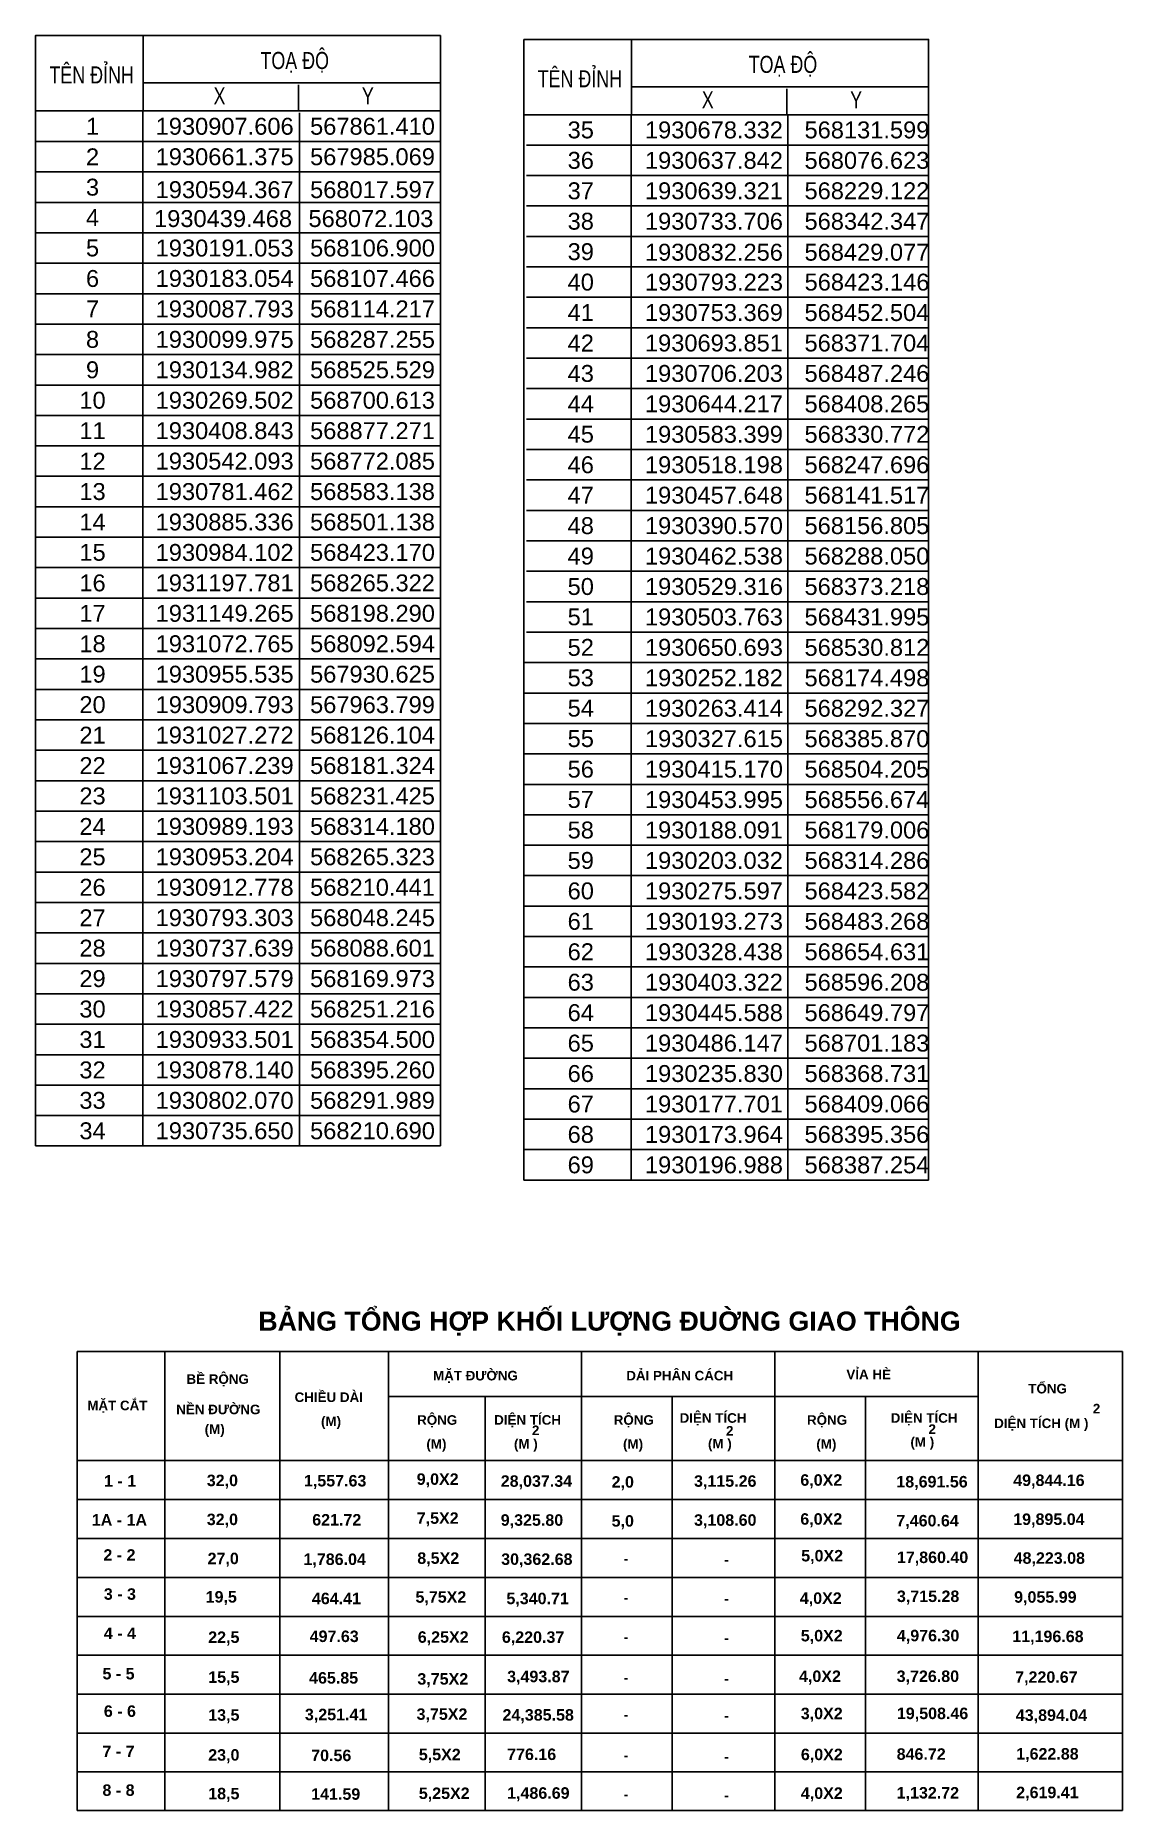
# Model space of a CAD drawing. Extents: x 22709 to 568895, y -41029 to 1932533.
# Drawn here: x 567133.8 to 567268.7, y 1930520.6 to 1930741.1 of the extents above; entities that cross this region are included whole.
import ezdxf
from ezdxf.enums import TextEntityAlignment as Align

# ---------------------------------------------------------------- set-up
doc = ezdxf.new("R2010")
doc.units = ezdxf.units.MI
doc.header["$MEASUREMENT"] = 0
doc.layers.add('1-toado', color=8, linetype='CONTINUOUS')
doc.layers.add('MATCAT', color=8, linetype='CONTINUOUS')
doc.styles.add('TEXT', font='VHARIALB.TTF', dxfattribs={"width": 0.7, "height": 1.2})
doc.styles.add('VNARIALNARROW', font='VNARIALN.TTF')
doc.styles.add('WMF-ARIAL0', font='VHARIAL.TTF')

msp = doc.modelspace()

# ---------------------------------------------------------------- texts
at = {"layer": '1-toado', "color": 0, "style": 'WMF-ARIAL0', "width": 0.75}
for s, height, p in [('to¹ ®é', 2.119, (567161.71, 1930736.9)), ('to¹ ®é', 2.119, (567222.31, 1930736.42)), ('tªn ®Ønh', 2.119, (567135.52, 1930735.11)), ('tªn ®Ønh', 2.119, (567196.12, 1930734.63)), ('x', 2.12, (567155.89, 1930732.5)), ('y', 2.12, (567174.3, 1930732.5)), ('x', 2.12, (567216.49, 1930732.02)), ('y', 2.12, (567234.91, 1930732.02))]:
    msp.add_text(s, height=height, dxfattribs=at).set_placement(p)
at = {"layer": '1-toado', "color": 0, "style": 'VNARIALNARROW'}
for s, p in [('1', (567140.87, 1930729.79)), ('1930907.606', (567157.27, 1930729.79)), ('567861.410', (567175.62, 1930729.79)), ('35', (567201.47, 1930729.34)), ('1930678.332', (567218, 1930729.34)), ('568131.599', (567236.99, 1930729.34)), ('2', (567140.87, 1930726.01)), ('1930661.375', (567157.27, 1930726.01)), ('567985.069', (567175.62, 1930726.01)), ('36', (567201.47, 1930725.56)), ('1930637.842', (567218, 1930725.56)), ('568076.623', (567236.99, 1930725.56)), ('3', (567140.87, 1930722.23)), ('1930594.367', (567157.27, 1930721.92)), ('568017.597', (567175.62, 1930721.92)), ('37', (567201.47, 1930721.78)), ('1930639.321', (567218, 1930721.78)), ('568229.122', (567236.99, 1930721.78)), ('4', (567140.87, 1930718.45)), ('1930439.468', (567157.07, 1930718.33)), ('568072.103', (567175.42, 1930718.33)), ('38', (567201.47, 1930718)), ('1930733.706', (567218, 1930718)), ('568342.347', (567236.99, 1930718)), ('5', (567140.87, 1930714.67)), ('1930191.053', (567157.27, 1930714.67)), ('568106.900', (567175.62, 1930714.67)), ('39', (567201.47, 1930714.22)), ('1930832.256', (567218, 1930714.15)), ('568429.077', (567236.99, 1930714.15)), ('6', (567140.87, 1930710.89)), ('1930183.054', (567157.27, 1930710.89)), ('568107.466', (567175.62, 1930710.89)), ('40', (567201.47, 1930710.44)), ('1930793.223', (567218.01, 1930710.44)), ('568423.146', (567237, 1930710.44)), ('7', (567140.87, 1930707.11)), ('1930087.793', (567157.27, 1930707.11)), ('568114.217', (567175.62, 1930707.11)), ('41', (567201.47, 1930706.66)), ('1930753.369', (567218, 1930706.66)), ('568452.504', (567236.99, 1930706.66)), ('8', (567140.87, 1930703.33)), ('1930099.975', (567157.27, 1930703.33)), ('568287.255', (567175.62, 1930703.33)), ('42', (567201.47, 1930702.88)), ('1930693.851', (567218, 1930702.88)), ('568371.704', (567236.99, 1930702.88)), ('9', (567140.87, 1930699.55)), ('1930134.982', (567157.27, 1930699.55)), ('568525.529', (567175.62, 1930699.55)), ('43', (567201.47, 1930699.1)), ('1930706.203', (567218, 1930699.1)), ('568487.246', (567236.99, 1930699.1)), ('10', (567140.87, 1930695.77)), ('1930269.502', (567157.27, 1930695.77)), ('568700.613', (567175.62, 1930695.77)), ('44', (567201.47, 1930695.32)), ('1930644.217', (567218, 1930695.32)), ('568408.265', (567236.99, 1930695.32)), ('11', (567140.87, 1930691.99)), ('1930408.843', (567157.27, 1930691.99)), ('568877.271', (567175.62, 1930691.99)), ('45', (567201.47, 1930691.54)), ('1930583.399', (567218, 1930691.54)), ('568330.772', (567236.99, 1930691.54)), ('12', (567140.87, 1930688.21)), ('1930542.093', (567157.27, 1930688.21)), ('568772.085', (567175.62, 1930688.21)), ('46', (567201.47, 1930687.76)), ('1930518.198', (567218, 1930687.76)), ('568247.696', (567236.99, 1930687.76)), ('13', (567140.87, 1930684.43)), ('1930781.462', (567157.27, 1930684.43)), ('568583.138', (567175.62, 1930684.43)), ('47', (567201.47, 1930683.98)), ('1930457.648', (567218, 1930683.98)), ('568141.517', (567236.99, 1930683.98)), ('14', (567140.87, 1930680.65)), ('1930885.336', (567157.27, 1930680.65)), ('568501.138', (567175.62, 1930680.65)), ('48', (567201.47, 1930680.2)), ('1930390.570', (567218, 1930680.2)), ('568156.805', (567236.99, 1930680.2)), ('15', (567140.87, 1930676.87)), ('1930984.102', (567157.27, 1930676.87)), ('568423.170', (567175.62, 1930676.87)), ('49', (567201.47, 1930676.42)), ('1930462.538', (567218, 1930676.42)), ('568288.050', (567236.99, 1930676.42)), ('16', (567140.87, 1930673.09)), ('1931197.781', (567157.27, 1930673.09)), ('568265.322', (567175.62, 1930673.09)), ('50', (567201.47, 1930672.64)), ('1930529.316', (567218, 1930672.64)), ('568373.218', (567236.99, 1930672.64)), ('17', (567140.87, 1930669.31)), ('1931149.265', (567157.27, 1930669.31)), ('568198.290', (567175.62, 1930669.31)), ('51', (567201.47, 1930668.86)), ('1930503.763', (567218, 1930668.86)), ('568431.995', (567236.99, 1930668.86)), ('18', (567140.87, 1930665.53)), ('1931072.765', (567157.27, 1930665.53)), ('568092.594', (567175.62, 1930665.53)), ('52', (567201.47, 1930665.08)), ('1930650.693', (567218, 1930665.08)), ('568530.812', (567236.99, 1930665.08)), ('19', (567140.87, 1930661.75)), ('1930955.535', (567157.27, 1930661.75)), ('567930.625', (567175.62, 1930661.75)), ('53', (567201.47, 1930661.3)), ('1930252.182', (567218, 1930661.3)), ('568174.498', (567236.99, 1930661.3)), ('20', (567140.87, 1930657.97)), ('1930909.793', (567157.27, 1930657.97)), ('567963.799', (567175.62, 1930657.97)), ('54', (567201.47, 1930657.52)), ('1930263.414', (567218, 1930657.52)), ('568292.327', (567236.99, 1930657.52)), ('21', (567140.87, 1930654.19)), ('1931027.272', (567157.27, 1930654.19)), ('568126.104', (567175.62, 1930654.19)), ('55', (567201.47, 1930653.74)), ('1930327.615', (567218, 1930653.74)), ('568385.870', (567236.99, 1930653.74)), ('22', (567140.87, 1930650.41)), ('1931067.239', (567157.27, 1930650.41)), ('568181.324', (567175.62, 1930650.41)), ('56', (567201.47, 1930649.96)), ('1930415.170', (567218, 1930649.96)), ('568504.205', (567236.99, 1930649.96)), ('23', (567140.87, 1930646.63)), ('1931103.501', (567157.27, 1930646.63)), ('568231.425', (567175.62, 1930646.63)), ('57', (567201.47, 1930646.18)), ('1930453.995', (567218, 1930646.18)), ('568556.674', (567236.99, 1930646.18)), ('24', (567140.87, 1930642.85)), ('1930989.193', (567157.27, 1930642.85)), ('568314.180', (567175.62, 1930642.85)), ('58', (567201.47, 1930642.4)), ('1930188.091', (567218, 1930642.4)), ('568179.006', (567236.99, 1930642.4)), ('25', (567140.87, 1930639.07)), ('1930953.204', (567157.27, 1930639.07)), ('568265.323', (567175.62, 1930639.07)), ('59', (567201.47, 1930638.62)), ('1930203.032', (567218, 1930638.62)), ('568314.286', (567236.99, 1930638.62)), ('26', (567140.87, 1930635.29)), ('1930912.778', (567157.27, 1930635.29)), ('568210.441', (567175.62, 1930635.29)), ('60', (567201.47, 1930634.84)), ('1930275.597', (567218, 1930634.84)), ('568423.582', (567236.99, 1930634.84)), ('27', (567140.87, 1930631.51)), ('1930793.303', (567157.27, 1930631.51)), ('568048.245', (567175.62, 1930631.51)), ('61', (567201.47, 1930631.06)), ('1930193.273', (567218, 1930631.06)), ('568483.268', (567236.99, 1930631.06)), ('28', (567140.87, 1930627.73)), ('1930737.639', (567157.27, 1930627.73)), ('568088.601', (567175.62, 1930627.73)), ('62', (567201.47, 1930627.28)), ('1930328.438', (567218, 1930627.28)), ('568654.631', (567236.99, 1930627.28)), ('29', (567140.87, 1930623.95)), ('1930797.579', (567157.27, 1930623.95)), ('568169.973', (567175.62, 1930623.95)), ('63', (567201.47, 1930623.5)), ('1930403.322', (567218, 1930623.5)), ('568596.208', (567236.99, 1930623.5)), ('30', (567140.87, 1930620.17)), ('1930857.422', (567157.27, 1930620.17)), ('568251.216', (567175.62, 1930620.17)), ('64', (567201.47, 1930619.72)), ('1930445.588', (567218, 1930619.72)), ('568649.797', (567236.99, 1930619.72)), ('31', (567140.87, 1930616.39)), ('1930933.501', (567157.27, 1930616.39)), ('568354.500', (567175.62, 1930616.39)), ('65', (567201.47, 1930615.94)), ('1930486.147', (567218, 1930615.94)), ('568701.183', (567236.99, 1930615.94)), ('32', (567140.87, 1930612.61)), ('1930878.140', (567157.27, 1930612.61)), ('568395.260', (567175.62, 1930612.61)), ('66', (567201.47, 1930612.16)), ('1930235.830', (567218, 1930612.16)), ('568368.731', (567236.99, 1930612.16)), ('33', (567140.87, 1930608.83)), ('1930802.070', (567157.27, 1930608.83)), ('568291.989', (567175.62, 1930608.83)), ('67', (567201.47, 1930608.38)), ('1930177.701', (567218, 1930608.38)), ('568409.066', (567236.99, 1930608.38)), ('34', (567140.87, 1930605.05)), ('1930735.650', (567157.27, 1930605.05)), ('568210.690', (567175.62, 1930605.05)), ('68', (567201.47, 1930604.6)), ('1930173.964', (567218, 1930604.6)), ('568395.356', (567236.99, 1930604.6)), ('69', (567201.47, 1930600.82)), ('1930196.988', (567218, 1930600.82)), ('568387.254', (567236.99, 1930600.82))]:
    msp.add_text(s, height=2.1, dxfattribs=at).set_placement(p, align=Align.MIDDLE)
at = {"layer": 'MATCAT', "color": 0, "style": 'TEXT'}
for s, height, p in [('b¶ng tæng hîp khèi l\xadîng ®uêng giao th«ng', 2.375, (567161.45, 1930580.23)), ('vØa hÌ', 1.188, (567234.44, 1930574.2)), ('bÒ réng ', 1.188, (567152.53, 1930573.62)), ('mÆt ®\xadêng', 1.188, (567183.13, 1930574.05)), ('D¶I PH¢N C¸CH', 1.1875, (567207.12, 1930574.05)), ('tæng', 1.188, (567257.02, 1930572.43)), ('mÆt c¾t', 1.188, (567140.22, 1930570.35)), ('nÒn ®\xadêng', 1.188, (567151.26, 1930569.85)), ('chiÒu dµi', 1.188, (567165.95, 1930571.37)), ('(M)', 1.188, (567169.23, 1930568.37)), ('réng', 1.188, (567181.16, 1930568.54)), ('diÖn tÝch', 1.188, (567190.72, 1930568.55)), ('réng', 1.188, (567205.56, 1930568.54)), ('diÖn tÝch', 1.188, (567213.74, 1930568.79)), ('réng', 1.188, (567229.55, 1930568.54)), ('diÖn tÝch', 1.188, (567239.94, 1930568.79)), ('diÖn tÝch (m )', 1.1875, (567252.78, 1930568.13)), ('2', 1.19, (567265.03, 1930569.95)), ('(M)', 1.188, (567154.79, 1930567.4)), ('2', 1.19, (567195.41, 1930567.26)), ('2', 1.19, (567219.5, 1930567.2)), ('(m )', 1.188, (567242.39, 1930565.81)), ('2', 1.19, (567244.63, 1930567.4)), ('(m)', 1.188, (567182.31, 1930565.56)), ('(m )', 1.188, (567193.18, 1930565.57)), ('(m)', 1.188, (567206.72, 1930565.56)), ('(m )', 1.188, (567217.26, 1930565.6)), ('(m)', 1.188, (567230.71, 1930565.56)), ('9,0x2', 1.425, (567181.11, 1930561.08)), ('1 - 1', 1.425, (567142.3, 1930560.86)), ('32,0', 1.425, (567155.05, 1930560.92)), ('1,557.63', 1.425, (567167.11, 1930560.88)), ('28,037.34', 1.425, (567191.54, 1930560.84)), ('2,0', 1.425, (567205.3, 1930560.73)), ('3,115.26', 1.425, (567215.53, 1930560.84)), ('6,0x2', 1.425, (567228.72, 1930560.97)), ('18,691.56', 1.425, (567240.64, 1930560.76)), ('49,844.16', 1.425, (567255.15, 1930560.94)), ('1a - 1a', 1.425, (567140.78, 1930556.02)), ('32,0', 1.425, (567155.05, 1930556.08)), ('621.72', 1.425, (567168.14, 1930556.03)), ('7,5x2', 1.425, (567181.11, 1930556.24)), ('9,325.80', 1.425, (567191.54, 1930556)), ('5,0', 1.425, (567205.3, 1930555.89)), ('3,108.60', 1.425, (567215.53, 1930556)), ('6,0x2', 1.425, (567228.72, 1930556.13)), ('7,460.64', 1.425, (567240.64, 1930555.92)), ('19,895.04', 1.425, (567255.15, 1930556.1)), ('2 - 2', 1.425, (567142.22, 1930551.66)), ('27,0', 1.425, (567155.15, 1930551.23)), ('1,786.04', 1.425, (567167.05, 1930551.13)), ('8,5x2', 1.425, (567181.18, 1930551.27)), ('30,362.68', 1.425, (567191.59, 1930551.14)), ('-', 1.19, (567206.8, 1930551.32)), ('-', 1.19, (567219.28, 1930551.19)), ('5,0x2', 1.425, (567228.83, 1930551.57)), ('17,860.40', 1.425, (567240.71, 1930551.37)), ('48,223.08', 1.425, (567255.2, 1930551.28)), (' 3 - 3 ', 1.425, (567141.72, 1930546.81)), ('19,5', 1.425, (567154.91, 1930546.46)), ('464.41', 1.425, (567168.1, 1930546.26)), ('5,75x2', 1.425, (567180.95, 1930546.44)), ('5,340.71', 1.425, (567192.24, 1930546.26)), ('4,0x2', 1.425, (567228.66, 1930546.3)), ('3,715.28', 1.425, (567240.71, 1930546.53)), ('9,055.99', 1.425, (567255.26, 1930546.44)), ('-', 1.19, (567206.8, 1930546.47)), ('-', 1.19, (567219.28, 1930546.34)), (' 4 - 4 ', 1.425, (567141.72, 1930541.93)), ('22,5', 1.425, (567155.23, 1930541.45)), ('497.63', 1.425, (567167.82, 1930541.56)), ('6,25x2', 1.425, (567181.24, 1930541.47)), ('6,220.37', 1.425, (567191.68, 1930541.46)), ('5,0x2', 1.425, (567228.78, 1930541.64)), ('4,976.30', 1.425, (567240.71, 1930541.65)), ('11,196.68', 1.425, (567255.03, 1930541.55)), ('-', 1.19, (567206.8, 1930541.59)), ('-', 1.19, (567219.28, 1930541.46)), (' 5 - 5 ', 1.425, (567141.55, 1930536.92)), ('15,5', 1.425, (567155.23, 1930536.49)), ('465.85', 1.425, (567167.75, 1930536.4)), ('3,75x2', 1.425, (567181.19, 1930536.27)), ('3,493.87', 1.425, (567192.33, 1930536.57)), ('-', 1.19, (567206.8, 1930536.54)), ('-', 1.19, (567219.28, 1930536.4)), ('4,0x2', 1.425, (567228.56, 1930536.6)), ('3,726.80', 1.425, (567240.68, 1930536.6)), ('7,220.67', 1.425, (567255.39, 1930536.5)), (' 6 - 6 ', 1.425, (567141.72, 1930532.27)), ('13,5', 1.425, (567155.23, 1930531.79)), ('3,251.41', 1.425, (567167.23, 1930531.85)), ('3,75x2', 1.425, (567181.09, 1930531.9)), ('24,385.58', 1.425, (567191.76, 1930531.8)), ('-', 1.19, (567206.8, 1930531.94)), ('-', 1.19, (567219.28, 1930531.81)), ('3,0x2', 1.425, (567228.78, 1930531.98)), ('19,508.46', 1.425, (567240.71, 1930531.99)), ('43,894.04', 1.425, (567255.47, 1930531.77)), (' 7 - 7 ', 1.425, (567141.55, 1930527.27)), ('23,0', 1.425, (567155.23, 1930526.83)), ('70.56', 1.425, (567168.01, 1930526.77)), ('5,5x2', 1.425, (567181.37, 1930526.88)), ('776.16', 1.425, (567192.33, 1930526.91)), ('-', 1.19, (567206.8, 1930526.88)), ('-', 1.19, (567219.28, 1930526.75)), ('6,0x2', 1.425, (567228.79, 1930526.89)), ('846.72', 1.425, (567240.68, 1930526.94)), ('1,622.88', 1.425, (567255.52, 1930526.97)), (' 8 - 8 ', 1.425, (567141.55, 1930522.46)), ('18,5', 1.425, (567155.23, 1930522.03)), ('141.59', 1.425, (567168.01, 1930521.97)), ('5,25x2', 1.425, (567181.37, 1930522.07)), ('1,486.69', 1.425, (567192.33, 1930522.1)), ('4,0x2', 1.425, (567228.79, 1930522.08)), ('1,132.72', 1.425, (567240.68, 1930522.13)), ('2,619.41', 1.425, (567255.52, 1930522.17)), ('-', 1.19, (567206.8, 1930522.07)), ('-', 1.19, (567219.28, 1930521.94))]:
    msp.add_text(s, height=height, dxfattribs=at).set_placement(p)

# ---------------------------------------------------------------- linework, layer by layer
at = {"layer": '1-toado', "color": 0}
for p, q in [((567194.4, 1930731.23), (567244.65, 1930731.23)), ((567244.65, 1930731.23), (567244.65, 1930598.93)), ((567133.79, 1930727.9), (567184.04, 1930727.9)), ((567194.72, 1930727.45), (567244.65, 1930727.45)), ((567133.79, 1930724.12), (567184.04, 1930724.12)), ((567194.72, 1930723.67), (567244.65, 1930723.67)), ((567133.79, 1930720.34), (567184.04, 1930720.34)), ((567194.72, 1930719.89), (567244.65, 1930719.89)), ((567133.79, 1930716.56), (567184.04, 1930716.56)), ((567194.72, 1930716.11), (567244.65, 1930716.11)), ((567133.79, 1930712.78), (567184.04, 1930712.78)), ((567194.72, 1930712.33), (567244.65, 1930712.33)), ((567133.79, 1930709), (567184.04, 1930709)), ((567194.72, 1930708.55), (567244.65, 1930708.55)), ((567133.79, 1930705.22), (567184.04, 1930705.22)), ((567194.72, 1930704.77), (567244.65, 1930704.77)), ((567133.79, 1930701.44), (567184.04, 1930701.44)), ((567194.72, 1930700.99), (567244.65, 1930700.99)), ((567133.79, 1930697.66), (567184.04, 1930697.66)), ((567194.72, 1930697.21), (567244.65, 1930697.21)), ((567133.79, 1930693.88), (567184.04, 1930693.88)), ((567194.72, 1930693.43), (567244.65, 1930693.43)), ((567133.79, 1930690.1), (567184.04, 1930690.1)), ((567194.72, 1930689.65), (567244.65, 1930689.65)), ((567133.79, 1930686.32), (567184.04, 1930686.32)), ((567194.72, 1930685.87), (567244.65, 1930685.87)), ((567133.79, 1930682.54), (567184.04, 1930682.54)), ((567194.72, 1930682.09), (567244.65, 1930682.09)), ((567133.79, 1930678.76), (567184.04, 1930678.76)), ((567194.72, 1930678.31), (567244.65, 1930678.31)), ((567133.79, 1930674.98), (567184.04, 1930674.98)), ((567194.72, 1930674.53), (567244.65, 1930674.53)), ((567133.79, 1930671.2), (567184.04, 1930671.2)), ((567194.72, 1930670.75), (567244.65, 1930670.75)), ((567133.79, 1930667.42), (567184.04, 1930667.42)), ((567194.72, 1930666.97), (567244.65, 1930666.97)), ((567133.79, 1930663.64), (567184.04, 1930663.64)), ((567194.4, 1930663.19), (567244.65, 1930663.19)), ((567133.79, 1930659.86), (567184.04, 1930659.86)), ((567194.4, 1930659.41), (567244.65, 1930659.41)), ((567133.79, 1930656.08), (567184.04, 1930656.08)), ((567194.4, 1930655.63), (567244.65, 1930655.63)), ((567133.79, 1930652.3), (567184.04, 1930652.3)), ((567194.4, 1930651.85), (567244.65, 1930651.85)), ((567133.79, 1930648.52), (567184.04, 1930648.52)), ((567194.4, 1930648.07), (567244.65, 1930648.07)), ((567133.79, 1930644.74), (567184.04, 1930644.74)), ((567194.4, 1930644.29), (567244.65, 1930644.29)), ((567133.79, 1930640.96), (567184.04, 1930640.96)), ((567194.4, 1930640.51), (567244.65, 1930640.51)), ((567133.79, 1930637.18), (567184.04, 1930637.18)), ((567194.4, 1930636.73), (567244.65, 1930636.73)), ((567133.79, 1930633.4), (567184.04, 1930633.4)), ((567194.4, 1930632.95), (567244.65, 1930632.95)), ((567133.79, 1930629.62), (567184.04, 1930629.62)), ((567194.4, 1930629.17), (567244.65, 1930629.17)), ((567133.79, 1930625.84), (567184.04, 1930625.84)), ((567194.4, 1930625.39), (567244.65, 1930625.39)), ((567133.79, 1930622.06), (567184.04, 1930622.06)), ((567194.4, 1930621.61), (567244.65, 1930621.61)), ((567133.79, 1930618.28), (567184.04, 1930618.28)), ((567194.4, 1930617.83), (567244.65, 1930617.83)), ((567133.79, 1930614.5), (567184.04, 1930614.5)), ((567194.4, 1930614.05), (567244.65, 1930614.05)), ((567133.79, 1930610.72), (567184.04, 1930610.72)), ((567194.4, 1930610.27), (567244.65, 1930610.27)), ((567133.79, 1930606.94), (567184.04, 1930606.94)), ((567194.4, 1930606.49), (567244.65, 1930606.49)), ((567133.79, 1930603.16), (567184.04, 1930603.16)), ((567194.4, 1930602.71), (567244.65, 1930602.71)), ((567194.4, 1930598.93), (567244.65, 1930598.93))]:
    msp.add_line(p, q, dxfattribs=at)
for points in [[(567133.79, 1930603.16), (567133.79, 1930741.06), (567184.04, 1930741.06), (567184.04, 1930603.16)], [(567147.16, 1930741.06), (567147.16, 1930731.72)], [(567207.76, 1930740.58), (567207.76, 1930731.23)], [(567147.21, 1930735.18), (567184.04, 1930735.18)], [(567166.45, 1930734.94), (567166.45, 1930731.72)], [(567207.81, 1930734.7), (567244.65, 1930734.7)], [(567227.05, 1930734.46), (567227.05, 1930731.23)], [(567133.79, 1930731.72), (567184.04, 1930731.72)], [(567147.13, 1930731.65), (567147.13, 1930603.16)], [(567166.57, 1930731.46), (567166.57, 1930603.16)], [(567194.4, 1930731.23), (567244.65, 1930731.23)], [(567194.4, 1930598.93), (567194.4, 1930731.23)], [(567207.74, 1930731.23), (567207.74, 1930598.93)], [(567227.17, 1930731.23), (567227.17, 1930598.93)]]:
    msp.add_lwpolyline(points, dxfattribs=at)
for points in [[(567133.79, 1930741.06), (567133.79, 1930731.72), (567184.04, 1930731.72), (567184.04, 1930741.06)], [(567194.4, 1930740.58), (567194.4, 1930731.23), (567244.65, 1930731.23), (567244.65, 1930740.58)]]:
    msp.add_lwpolyline(points, close=True, dxfattribs=at)
at = {"layer": 'MATCAT', "color": 0}
for p, q in [((567138.98, 1930520.64), (567138.98, 1930577.62)), ((567138.98, 1930577.62), (567268.71, 1930577.62)), ((567149.85, 1930577.62), (567149.85, 1930520.64)), ((567164.1, 1930577.62), (567164.1, 1930520.64)), ((567177.59, 1930577.62), (567177.59, 1930520.64)), ((567201.58, 1930577.62), (567201.58, 1930520.64)), ((567201.58, 1930577.62), (567201.58, 1930520.64)), ((567201.58, 1930577.62), (567201.58, 1930520.64)), ((567225.57, 1930577.62), (567225.57, 1930520.64)), ((567225.57, 1930577.62), (567225.57, 1930520.64)), ((567225.57, 1930577.62), (567225.57, 1930520.64)), ((567250.78, 1930577.62), (567250.78, 1930520.64)), ((567268.71, 1930577.62), (567268.71, 1930520.64)), ((567268.71, 1930577.62), (567268.71, 1930520.64)), ((567268.71, 1930577.62), (567268.71, 1930520.64)), ((567177.59, 1930572.04), (567250.78, 1930572.04)), ((567189.61, 1930572.04), (567189.61, 1930520.64)), ((567212.83, 1930572.04), (567212.83, 1930520.64)), ((567236.83, 1930572.04), (567236.83, 1930520.64)), ((567138.98, 1930564.1), (567268.71, 1930564.1)), ((567138.98, 1930564.1), (567268.71, 1930564.1)), ((567138.98, 1930564.1), (567268.71, 1930564.1)), ((567138.98, 1930564.1), (567268.71, 1930564.1)), ((567138.98, 1930564.1), (567268.71, 1930564.1)), ((567138.98, 1930564.1), (567268.71, 1930564.1)), ((567138.98, 1930564.1), (567268.71, 1930564.1)), ((567138.98, 1930564.1), (567268.71, 1930564.1)), ((567138.98, 1930564.1), (567268.71, 1930564.1)), ((567138.98, 1930564.1), (567268.71, 1930564.1)), ((567138.98, 1930564.1), (567268.71, 1930564.1)), ((567138.98, 1930564.1), (567268.71, 1930564.1)), ((567138.98, 1930564.1), (567268.71, 1930564.1)), ((567138.98, 1930564.1), (567268.71, 1930564.1)), ((567138.98, 1930564.1), (567268.71, 1930564.1)), ((567138.98, 1930564.1), (567268.71, 1930564.1)), ((567138.98, 1930564.1), (567268.71, 1930564.1)), ((567138.98, 1930564.1), (567268.71, 1930564.1)), ((567138.98, 1930564.1), (567268.71, 1930564.1)), ((567138.98, 1930564.1), (567268.71, 1930564.1)), ((567138.98, 1930564.1), (567268.71, 1930564.1)), ((567138.98, 1930564.1), (567268.71, 1930564.1)), ((567138.98, 1930564.1), (567268.71, 1930564.1)), ((567138.98, 1930559.25), (567268.71, 1930559.25)), ((567138.98, 1930559.25), (567268.71, 1930559.25)), ((567138.98, 1930559.25), (567268.71, 1930559.25)), ((567138.98, 1930559.25), (567268.71, 1930559.25)), ((567138.98, 1930559.25), (567268.71, 1930559.25)), ((567138.98, 1930559.25), (567268.71, 1930559.25)), ((567138.98, 1930559.25), (567268.71, 1930559.25)), ((567138.98, 1930559.25), (567268.71, 1930559.25)), ((567138.98, 1930559.25), (567268.71, 1930559.25)), ((567138.98, 1930559.25), (567268.71, 1930559.25)), ((567138.98, 1930559.25), (567268.71, 1930559.25)), ((567138.98, 1930559.25), (567268.71, 1930559.25)), ((567138.98, 1930559.25), (567268.71, 1930559.25)), ((567138.98, 1930559.25), (567268.71, 1930559.25)), ((567138.98, 1930559.25), (567268.71, 1930559.25)), ((567138.98, 1930559.25), (567268.71, 1930559.25)), ((567138.98, 1930559.25), (567268.71, 1930559.25)), ((567138.98, 1930559.25), (567268.71, 1930559.25)), ((567138.98, 1930559.25), (567268.71, 1930559.25)), ((567138.98, 1930559.25), (567268.71, 1930559.25)), ((567138.98, 1930559.25), (567268.71, 1930559.25)), ((567138.98, 1930559.25), (567268.71, 1930559.25)), ((567138.98, 1930559.25), (567268.71, 1930559.25)), ((567138.98, 1930559.25), (567268.71, 1930559.25)), ((567138.98, 1930559.25), (567268.71, 1930559.25)), ((567138.98, 1930559.25), (567268.71, 1930559.25)), ((567138.98, 1930559.25), (567268.71, 1930559.25)), ((567138.98, 1930559.25), (567268.71, 1930559.25)), ((567138.98, 1930559.25), (567268.71, 1930559.25)), ((567138.98, 1930559.25), (567268.71, 1930559.25)), ((567138.98, 1930559.25), (567268.71, 1930559.25)), ((567138.98, 1930559.25), (567268.71, 1930559.25)), ((567138.98, 1930554.41), (567268.71, 1930554.41)), ((567138.98, 1930554.41), (567268.71, 1930554.41)), ((567138.98, 1930554.41), (567268.71, 1930554.41)), ((567138.98, 1930554.41), (567268.71, 1930554.41)), ((567138.98, 1930554.41), (567268.71, 1930554.41)), ((567138.98, 1930554.41), (567268.71, 1930554.41)), ((567138.98, 1930554.41), (567268.71, 1930554.41)), ((567138.98, 1930554.41), (567268.71, 1930554.41)), ((567138.98, 1930554.41), (567268.71, 1930554.41)), ((567138.98, 1930554.41), (567268.71, 1930554.41)), ((567138.98, 1930554.41), (567268.71, 1930554.41)), ((567138.98, 1930554.41), (567268.71, 1930554.41)), ((567138.98, 1930554.41), (567268.71, 1930554.41)), ((567138.98, 1930554.41), (567268.71, 1930554.41)), ((567138.98, 1930554.41), (567268.71, 1930554.41)), ((567138.98, 1930554.41), (567268.71, 1930554.41)), ((567138.98, 1930554.41), (567268.71, 1930554.41)), ((567138.98, 1930554.41), (567268.71, 1930554.41)), ((567138.98, 1930554.41), (567268.71, 1930554.41)), ((567138.98, 1930554.41), (567268.71, 1930554.41)), ((567138.98, 1930554.41), (567268.71, 1930554.41)), ((567138.98, 1930554.41), (567268.71, 1930554.41)), ((567138.98, 1930554.41), (567268.71, 1930554.41)), ((567138.98, 1930554.41), (567268.71, 1930554.41)), ((567138.98, 1930554.41), (567268.71, 1930554.41)), ((567138.98, 1930554.41), (567268.71, 1930554.41)), ((567138.98, 1930554.41), (567268.71, 1930554.41)), ((567138.98, 1930554.41), (567268.71, 1930554.41)), ((567138.98, 1930554.41), (567268.71, 1930554.41)), ((567138.98, 1930554.41), (567268.71, 1930554.41)), ((567138.98, 1930554.41), (567268.71, 1930554.41)), ((567138.98, 1930554.41), (567268.71, 1930554.41)), ((567138.98, 1930554.41), (567268.71, 1930554.41)), ((567138.98, 1930554.41), (567268.71, 1930554.41)), ((567138.98, 1930554.41), (567268.71, 1930554.41)), ((567138.98, 1930554.41), (567268.71, 1930554.41)), ((567138.98, 1930554.41), (567268.71, 1930554.41)), ((567138.98, 1930554.41), (567268.71, 1930554.41)), ((567138.98, 1930554.41), (567268.71, 1930554.41)), ((567138.98, 1930554.41), (567268.71, 1930554.41)), ((567138.98, 1930554.41), (567268.71, 1930554.41)), ((567138.98, 1930554.41), (567268.71, 1930554.41)), ((567138.98, 1930544.72), (567268.71, 1930544.72)), ((567138.98, 1930544.72), (567268.71, 1930544.72)), ((567138.98, 1930544.72), (567268.71, 1930544.72)), ((567138.98, 1930544.72), (567268.71, 1930544.72)), ((567138.98, 1930544.72), (567268.71, 1930544.72)), ((567138.98, 1930544.72), (567268.71, 1930544.72)), ((567138.98, 1930544.72), (567268.71, 1930544.72)), ((567138.98, 1930544.72), (567268.71, 1930544.72)), ((567138.98, 1930544.72), (567268.71, 1930544.72)), ((567138.98, 1930539.91), (567268.71, 1930539.91)), ((567138.98, 1930535.07), (567268.71, 1930535.07)), ((567138.98, 1930535.07), (567268.71, 1930535.07)), ((567138.98, 1930535.07), (567268.71, 1930535.07)), ((567138.98, 1930535.07), (567268.71, 1930535.07)), ((567138.98, 1930535.07), (567268.71, 1930535.07)), ((567138.98, 1930535.07), (567268.71, 1930535.07)), ((567138.98, 1930535.07), (567268.71, 1930535.07)), ((567138.98, 1930535.07), (567268.71, 1930535.07)), ((567138.98, 1930535.07), (567268.71, 1930535.07)), ((567138.98, 1930530.26), (567268.71, 1930530.26)), ((567138.98, 1930530.26), (567268.71, 1930530.26)), ((567138.98, 1930530.26), (567268.71, 1930530.26)), ((567138.98, 1930530.26), (567268.71, 1930530.26)), ((567138.98, 1930530.26), (567268.71, 1930530.26)), ((567138.98, 1930530.26), (567268.71, 1930530.26)), ((567138.98, 1930530.26), (567268.71, 1930530.26)), ((567138.98, 1930530.26), (567268.71, 1930530.26)), ((567138.98, 1930530.26), (567268.71, 1930530.26)), ((567138.98, 1930530.26), (567268.71, 1930530.26)), ((567138.98, 1930525.45), (567268.71, 1930525.45)), ((567138.98, 1930525.45), (567268.71, 1930525.45)), ((567138.98, 1930525.45), (567268.71, 1930525.45)), ((567138.98, 1930525.45), (567268.71, 1930525.45)), ((567138.98, 1930525.45), (567268.71, 1930525.45)), ((567138.98, 1930525.45), (567268.71, 1930525.45)), ((567138.98, 1930525.45), (567268.71, 1930525.45)), ((567138.98, 1930525.45), (567268.71, 1930525.45)), ((567138.98, 1930525.45), (567268.71, 1930525.45)), ((567138.98, 1930525.45), (567268.71, 1930525.45)), ((567138.98, 1930520.64), (567268.71, 1930520.64))]:
    msp.add_line(p, q, dxfattribs=at)
at = {"layer": 'MATCAT', "color": 0, "lineweight": -2}
for p, q in [((567138.98, 1930577.62), (567268.71, 1930577.62)), ((567138.98, 1930520.64), (567138.98, 1930577.62)), ((567268.71, 1930577.62), (567268.71, 1930520.64)), ((567268.71, 1930564.1), (567138.98, 1930564.1)), ((567268.71, 1930559.25), (567138.98, 1930559.25)), ((567268.71, 1930549.56), (567138.98, 1930549.56)), ((567268.71, 1930539.91), (567138.98, 1930539.91)), ((567268.71, 1930525.45), (567138.98, 1930525.45)), ((567268.71, 1930520.64), (567138.98, 1930520.64))]:
    msp.add_line(p, q, dxfattribs=at)

msp.set_redraw_order([(e.dxf.handle, doc.entitydb.next_handle()) for e in msp.query("TEXT MTEXT ATTDEF DIMENSION ARC_DIMENSION")])  # texts and dimensions are drawn at this point

doc.saveas('drawing.dxf')
